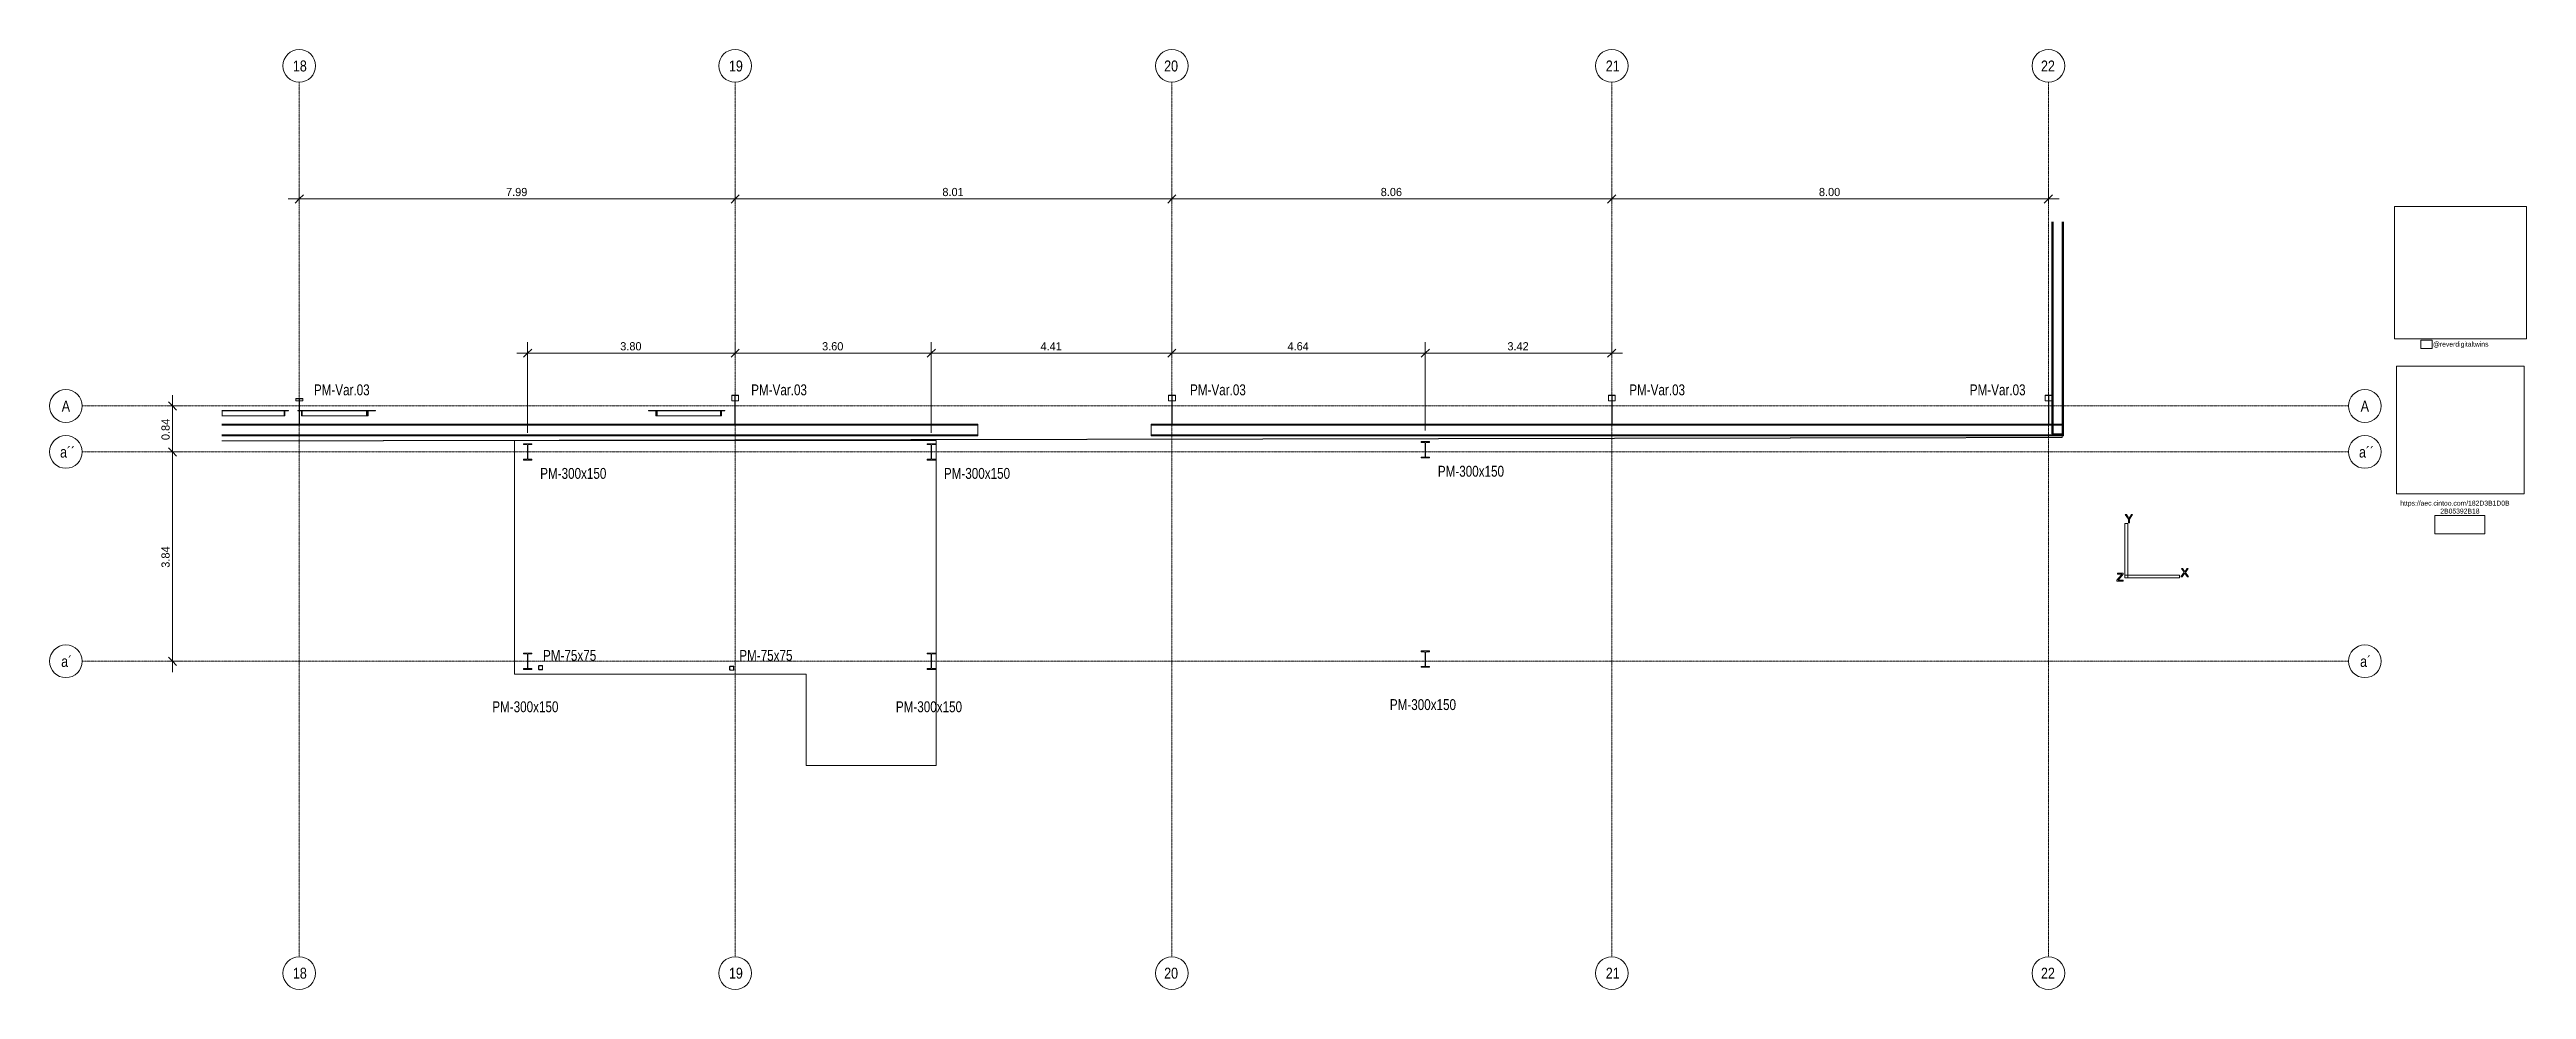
# Model space of a CAD drawing. Header units: centimetres. Extents: x -13763 to -5005, y -754 to 6606.
# Drawn here: x -10155 to -5615, y -754 to 969 of the extents above; entities that cross this region are included whole.
import ezdxf

# ---------------------------------------------------------------- set-up
doc = ezdxf.new("R2010")
doc.units = ezdxf.units.CM
for name, pattern in [('_Overhead', [0.47625, 0.3175, -0.15875]), ('Dash', [0.635, 0.3175, -0.3175]), ('Grid Line', [2.2225, 1.27, -0.3175, 0.3175, -0.3175])]:
    doc.linetypes.add(name, pattern=pattern)
for name, color, linetype, lineweight in [('A-ANNO-DIMS', 7, 'Continuous', 9), ('A-ANNO-DIMS-100', 7, 'Continuous', 9), ('A-FLOR', 7, 'Continuous', 9), ('A-GENM', 7, 'Continuous', 9), ('G-ANNO-REFR', 7, 'Dash', 18), ('G-ANNO-TEXT', 7, 'Continuous', 9), ('S-BEAM', 7, 'Continuous', 9), ('S-COLS', 7, 'Continuous', 9), ('S-COLS-IDEN', 7, 'Continuous', 9), ('S-GRID', 7, 'Continuous', 9), ('S-GRID-IDEN', 7, 'Continuous', 9)]:
    doc.layers.add(name, color=color, linetype=linetype, lineweight=lineweight)
doc.styles.add('Century Gothic_2', font='GOTHIC.TTF', dxfattribs={"width": 0.8, "height": 20})
doc.styles.add('Century Gothic_3', font='GOTHIC.TTF', dxfattribs={"height": 15})
doc.styles.add('Century Gothic_4', font='GOTHIC.TTF', dxfattribs={"height": 9})
doc.styles.add('Saira Condensed_1', font='SairaCondensed-Regular.ttf', dxfattribs={"height": 20})
doc.dimstyles.new('FCA_N_Cotas_E100_2', dxfattribs={"dimscale": 30.48, "dimtxt": 15.662524, "dimasz": 0.492126, "dimexe": 0.656168, "dimexo": 0.656168, "dimgap": 0.032808, "dimtad": 1, "dimlfac": 0.01, "dimrnd": 0.01, "dimzin": 0, "dimdsep": 46, "dimtxsty": 'Century Gothic_3', "dimblk1": 'OBLIQUE', "dimblk2": 'OBLIQUE', "dimsah": 1, "dimcen": 0.09, "dimdle": 0.656168, "dimadec": 3, "dimazin": 2, "dimtfac": 1, "dimtdec": 4, "dimtix": 1, "dimtmove": 0, "dimatfit": 3, "dimfxl": 1, "dimtvp": 1, "dimtolj": 1, "dimtzin": 0, "dimarcsym": 2})
picture_1 = doc.add_image_def('image1.jpg', size_in_pixel=(275, 100))
picture_2 = doc.add_image_def('image2.png', size_in_pixel=(160, 160))
picture_3 = doc.add_image_def('image3.jpeg', size_in_pixel=(2000, 2000))
picture_4 = doc.add_image_def('image4.jpg', size_in_pixel=(434, 317))

msp = doc.modelspace()

# ---------------------------------------------------------------- texts
at = {"layer": 'G-ANNO-TEXT', "char_height": 9, "attachment_point": 1, "style": 'Century Gothic_4'}
for s, insert, width in [('@reverdigitaltwins', (-5786.076, 433.164), 128.67084), ('https://aec.cintoo.com/182D3B1D0B', (-5846.081, 141.669), 262.55266), ('2B05392B18', (-5772.659, 127.117), 84.17719)]:
    msp.add_mtext(s, dxfattribs=dict(at, insert=insert, width=width))
at = {"layer": 'S-COLS-IDEN', "char_height": 20, "attachment_point": 1, "style": 'Century Gothic_2'}
for s, insert, width in [('PM-Var.03', (-9670.57, 354.92), 134.6835), ('PM-Var.03', (-8868.996, 354.92), 134.6835), ('PM-Var.03', (-8064.493, 354.92), 134.6835), ('PM-Var.03', (-7259.406, 354.92), 134.6835), ('PM-Var.03', (-6635.199, 354.92), 134.6835), ('PM-300x150', (-9255.738, 201.713), 157.13075), ('PM-300x150', (-8515.738, 201.713), 157.13075), ('PM-300x150', (-7610.28, 205.713), 157.13075), ('PM-75x75', (-9250.506, -131.964), 126.34595), ('PM-75x75', (-8890.791, -131.964), 126.34595), ('PM-300x150', (-9343.597, -226.089), 157.13075), ('PM-300x150', (-8603.738, -226.089), 157.13075), ('PM-300x150', (-7698.28, -222.089), 157.13075)]:
    msp.add_mtext(s, dxfattribs=dict(at, insert=insert, width=width))
at = {"layer": 'S-GRID-IDEN', "color": 253, "true_color": 0xaaaaaa, "char_height": 20, "attachment_point": 1, "style": 'Saira Condensed_1'}
for s, insert, width in [('18', (-9709.03, 948.619), 27.25737), ('19', (-8909.716, 948.619), 26.45569), ('20', (-8111.98, 948.619), 33.67087), ('21', (-7302.41, 948.619), 25.654), ('22', (-6504.664, 948.619), 32.0675), ('A', (-10132.808, 325.075), 17.63712), ('A', (-5918.683, 325.075), 17.63712), ('a´´', (-10135.808, 240.847), 24.85231), ('a´´', (-5921.683, 240.847), 24.85231), ('a´', (-10133.808, -142.956), 20.04219), ('a´', (-5919.683, -142.956), 20.04219), ('18', (-9709.03, -714.459), 27.25737), ('19', (-8909.716, -714.459), 26.45569), ('20', (-8111.98, -714.459), 33.67087), ('21', (-7302.41, -714.459), 25.654), ('22', (-6504.664, -714.459), 32.0675)]:
    msp.add_mtext(s, dxfattribs=dict(at, insert=insert, width=width))

# ---------------------------------------------------------------- blocks, each defined once
blk = doc.blocks.new('ORIGEN - ORIGEN-1144872-N01 - Planta - Detalle planta 03')
at = {"layer": 'A-GENM', "color": 8, "true_color": 0x808080}
for p, q in [((5, 100), (0, 100)), ((0, 5), (0, 100)), ((2.5, 116.3), (0.3, 116.3)), ((0.3, 116.3), (6.2, 107.6)), ((5.7, 111.6), (2.5, 116.3)), ((5, 5), (5, 100)), ((7.3, 109.2), (5.7, 111.6)), ((6.2, 107.6), (6.2, 101.2)), ((6.2, 101.2), (8.1, 101.2)), ((8.9, 111.8), (7.3, 109.2)), ((8.1, 107.6), (14, 116.3)), ((8.1, 101.2), (8.1, 107.6)), ((11.8, 116.3), (8.9, 111.8)), ((14, 116.3), (11.8, 116.3)), ((-7.2, 5.3), (-14.9, -4.1)), ((-3.3, 9), (-13.9, 9)), ((-13.9, 9), (-13.9, 7.1)), ((-13.9, 7.1), (-5.7, 7.1)), ((-11.8, -3.2), (-3.3, 7.1)), ((-5.7, 7.1), (-7.2, 5.3)), ((-3.3, 7.1), (-3.3, 9)), ((0, 5), (0, 0)), ((5, 5), (0, 5)), ((0, 0), (5, 0)), ((5, 0), (5, 5)), ((100, 5), (5, 5)), ((100, 0), (5, 0)), ((100, 0), (100, 5)), ((108.4, 10.4), (102.6, 2.1)), ((102.6, 2.1), (104.9, 2.1)), ((105.8, 17.2), (103.6, 17.2)), ((103.6, 17.2), (108.4, 10.4)), ((104.9, 2.1), (108.7, 7.5)), ((108.6, 13.4), (105.8, 17.2)), ((109.5, 11.8), (108.6, 13.4)), ((108.7, 7.5), (109.6, 8.7)), ((110.6, 13.4), (109.5, 11.8)), ((109.6, 8.7), (110.4, 7.6)), ((110.4, 7.6), (114.3, 2.1)), ((113.3, 17.2), (110.6, 13.4)), ((110.7, 10.3), (115.6, 17.2)), ((116.5, 2.1), (110.7, 10.3)), ((115.6, 17.2), (113.3, 17.2)), ((114.3, 2.1), (116.5, 2.1)), ((-14.9, -4.1), (-14.9, -6.1)), ((-14.9, -6.1), (-3.1, -6.1)), ((-12.6, -4.2), (-11.8, -3.2)), ((-3.1, -4.2), (-12.6, -4.2)), ((-3.1, -6.1), (-3.1, -4.2))]:
    blk.add_line(p, q, dxfattribs=at)
blk = doc.blocks.new('UC-Perfil universal-Pilar - 300 x 150-1495537-N01 - Planta - Detalle planta 03')
at = {"layer": 'S-COLS'}
h = blk.add_hatch(dxfattribs=at)
h.set_pattern_fill('FP_28', color=256, style=0, pattern_type=2)
h.set_pattern_definition([(45, (11907.044, -6521.943), (-25.14472, 25.14472), []), (45, (11907.044, -6483.843), (-25.14472, 25.14472), [])])
h.paths.add_polyline_path([(-7.5, -15), (7.5, -15), (7.5, -13.5), (2, -13.5), (0.9, -13), (0.5, -11.9), (0.5, 11.9), (0.9, 13), (2, 13.5), (7.5, 13.5), (7.5, 15), (-7.5, 15), (-7.5, 13.5), (-2, 13.5), (-0.9, 13), (-0.5, 11.9), (-0.5, -11.9), (-0.9, -13), (-2, -13.5), (-7.5, -13.5)])
at = {"layer": 'S-COLS', "lineweight": 18}
for p, q in [((7.5, 15), (-7.5, 15)), ((-7.5, 15), (-7.5, 13.5)), ((-7.5, 13.5), (-2, 13.5)), ((-0.5, 11.9), (-0.5, -11.9)), ((0.5, -11.9), (0.5, 11.9)), ((2, 13.5), (7.5, 13.5)), ((7.5, 13.5), (7.5, 15)), ((-2, -13.5), (-7.5, -13.5)), ((-7.5, -13.5), (-7.5, -15)), ((-7.5, -15), (7.5, -15)), ((7.5, -13.5), (2, -13.5)), ((7.5, -15), (7.5, -13.5))]:
    blk.add_line(p, q, dxfattribs=at)
for centre, start, end in [((-2, 11.9), 0, 90), ((2, 11.9), 90, 180), ((-2, -11.9), 270, 0), ((2, -11.9), 180, 270)]:
    blk.add_arc(centre, 1.52, start, end, dxfattribs=at)
blk = doc.blocks.new('UC-Perfil universal-Pilar - 300 x 150-1495523-N01 - Planta - Detalle planta 03')
at = {"layer": 'S-COLS'}
h = blk.add_hatch(dxfattribs=at)
h.set_pattern_fill('FP_29', color=256, style=0, pattern_type=2)
h.set_pattern_definition([(45, (11906.904, -6138.14), (-25.14472, 25.14472), []), (45, (11906.904, -6100.04), (-25.14472, 25.14472), [])])
h.paths.add_polyline_path([(7.5, -15), (7.5, -13.5), (2, -13.5), (0.9, -13), (0.5, -11.9), (0.5, 11.9), (0.9, 13), (2, 13.5), (7.5, 13.5), (7.5, 15), (-7.5, 15), (-7.5, 13.5), (-2, 13.5), (-0.9, 13), (-0.5, 11.9), (-0.5, -11.9), (-0.9, -13), (-2, -13.5), (-7.5, -13.5), (-7.5, -15)])
at = {"layer": 'S-COLS', "lineweight": 18}
for p, q in [((7.5, 15), (-7.5, 15)), ((-7.5, 15), (-7.5, 13.5)), ((-7.5, 13.5), (-2, 13.5)), ((-0.5, 11.9), (-0.5, -11.9)), ((0.5, -11.9), (0.5, 11.9)), ((2, 13.5), (7.5, 13.5)), ((7.5, 13.5), (7.5, 15)), ((-2, -13.5), (-7.5, -13.5)), ((-7.5, -13.5), (-7.5, -15)), ((-7.5, -15), (7.5, -15)), ((7.5, -13.5), (2, -13.5)), ((7.5, -15), (7.5, -13.5))]:
    blk.add_line(p, q, dxfattribs=at)
for centre, start, end in [((-2, 11.9), 0, 90), ((2, 11.9), 90, 180), ((-2, -11.9), 270, 0), ((2, -11.9), 180, 270)]:
    blk.add_arc(centre, 1.52, start, end, dxfattribs=at)
blk = doc.blocks.new('UC-Perfil universal-Pilar - 300 x 150-V30-N01 - Planta - Detalle planta 03')
at = {"layer": 'S-COLS'}
h = blk.add_hatch(dxfattribs=at)
h.set_pattern_fill('FP_30', color=256, style=0, pattern_type=2)
h.set_pattern_definition([(45, (11167.044, -6138.14), (-25.14472, 25.14472), []), (45, (11167.044, -6100.04), (-25.14472, 25.14472), [])])
h.paths.add_polyline_path([(7.5, -15), (7.5, -13.5), (2, -13.5), (0.9, -13), (0.5, -11.9), (0.5, 11.9), (0.9, 13), (2, 13.5), (7.5, 13.5), (7.5, 15), (-7.5, 15), (-7.5, 13.5), (-2, 13.5), (-0.9, 13), (-0.5, 11.9), (-0.5, -11.9), (-0.9, -13), (-2, -13.5), (-7.5, -13.5), (-7.5, -15)])
at = {"layer": 'S-COLS', "lineweight": 18}
for p, q in [((7.5, 15), (-7.5, 15)), ((-7.5, 15), (-7.5, 13.5)), ((-7.5, 13.5), (-2, 13.5)), ((-0.5, 11.9), (-0.5, -11.9)), ((0.5, -11.9), (0.5, 11.9)), ((2, 13.5), (7.5, 13.5)), ((7.5, 13.5), (7.5, 15)), ((-2, -13.5), (-7.5, -13.5)), ((-7.5, -13.5), (-7.5, -15)), ((-7.5, -15), (7.5, -15)), ((7.5, -13.5), (2, -13.5)), ((7.5, -15), (7.5, -13.5))]:
    blk.add_line(p, q, dxfattribs=at)
for centre, start, end in [((-2, 11.9), 0, 90), ((2, 11.9), 90, 180), ((-2, -11.9), 270, 0), ((2, -11.9), 180, 270)]:
    blk.add_arc(centre, 1.52, start, end, dxfattribs=at)
blk = doc.blocks.new('UC-Perfil universal-Pilar - 300 x 150-V31-N01 - Planta - Detalle planta 03')
at = {"layer": 'S-COLS'}
h = blk.add_hatch(dxfattribs=at)
h.set_pattern_fill('FP_31', color=256, style=0, pattern_type=2)
h.set_pattern_definition([(45, (11167.044, -6521.943), (-25.14472, 25.14472), []), (45, (11167.044, -6483.843), (-25.14472, 25.14472), [])])
h.paths.add_polyline_path([(-7.5, -15), (7.5, -15), (7.5, -13.5), (2, -13.5), (0.9, -13), (0.5, -11.9), (0.5, 11.9), (0.9, 13), (2, 13.5), (7.5, 13.5), (7.5, 15), (-7.5, 15), (-7.5, 13.5), (-2, 13.5), (-0.9, 13), (-0.5, 11.9), (-0.5, -11.9), (-0.9, -13), (-2, -13.5), (-7.5, -13.5)])
at = {"layer": 'S-COLS', "lineweight": 18}
for p, q in [((7.5, 15), (-7.5, 15)), ((-7.5, 15), (-7.5, 13.5)), ((-7.5, 13.5), (-2, 13.5)), ((-0.5, 11.9), (-0.5, -11.9)), ((0.5, -11.9), (0.5, 11.9)), ((2, 13.5), (7.5, 13.5)), ((7.5, 13.5), (7.5, 15)), ((-2, -13.5), (-7.5, -13.5)), ((-7.5, -13.5), (-7.5, -15)), ((-7.5, -15), (7.5, -15)), ((7.5, -13.5), (2, -13.5)), ((7.5, -15), (7.5, -13.5))]:
    blk.add_line(p, q, dxfattribs=at)
for centre, start, end in [((-2, 11.9), 0, 90), ((2, 11.9), 90, 180), ((-2, -11.9), 270, 0), ((2, -11.9), 180, 270)]:
    blk.add_arc(centre, 1.52, start, end, dxfattribs=at)
blk = doc.blocks.new('HSS Rectangular-Column - 75 x 75-1499029-N01 - Planta - Detalle planta 03')
at = {"layer": 'S-COLS'}
h = blk.add_hatch(dxfattribs=at)
h.set_pattern_fill('FP_32', color=256, style=0, pattern_type=2)
h.set_pattern_definition([(45, (11883.29, -6126.525), (-25.14472, 25.14472), []), (45, (11883.29, -6088.425), (-25.14472, 25.14472), [])])
h.paths.add_polyline_path([(2.8, -3.8), (3.5, -3.5), (3.7, -2.8), (3.7, 2.8), (3.5, 3.5), (2.8, 3.7), (-2.8, 3.7), (-3.5, 3.5), (-3.8, 2.8), (-3.8, -2.8), (-3.5, -3.5), (-2.8, -3.8)])
h.paths.add_polyline_path([(-2.4, -3.4), (-3.1, -3.1), (-3.4, -2.4), (-3.4, 2.4), (-3.1, 3.1), (-2.4, 3.3), (2.4, 3.3), (3.1, 3.1), (3.3, 2.4), (3.3, -2.4), (3.1, -3.1), (2.4, -3.4)])
at = {"layer": 'S-COLS', "lineweight": 18}
for p, q in [((-3.8, 2.8), (-3.8, -2.8)), ((-3.4, -2.4), (-3.4, 2.4)), ((2.8, 3.7), (-2.8, 3.7)), ((-2.4, 3.3), (2.4, 3.3)), ((3.3, 2.4), (3.3, -2.4)), ((3.7, -2.8), (3.7, 2.8)), ((-2.8, -3.8), (2.8, -3.8)), ((2.4, -3.4), (-2.4, -3.4))]:
    blk.add_line(p, q, dxfattribs=at)
for centre, radius, start, end in [((-2.8, 2.8), 0.95, 90, 180), ((-2.4, 2.4), 0.952, 90, 180), ((2.4, 2.4), 0.953, 0, 90), ((2.8, 2.8), 0.95, 360, 90), ((-2.8, -2.8), 0.95, 180, 270), ((-2.4, -2.4), 0.953, 180, 270), ((2.4, -2.4), 0.952, 270, 0), ((2.8, -2.8), 0.95, 270, 360)]:
    blk.add_arc(centre, radius, start, end, dxfattribs=at)
blk = doc.blocks.new('HSS Rectangular-Column - 75 x 75-V32-N01 - Planta - Detalle planta 03')
at = {"layer": 'S-COLS'}
h = blk.add_hatch(dxfattribs=at)
h.set_pattern_fill('FP_33', color=256, style=0, pattern_type=2)
h.set_pattern_definition([(45, (11532.905, -6125.525), (-25.14472, 25.14472), []), (45, (11532.905, -6087.425), (-25.14472, 25.14472), [])])
h.paths.add_polyline_path([(-2.8, -3.8), (2.8, -3.8), (3.5, -3.5), (3.7, -2.8), (3.7, 2.8), (3.5, 3.5), (2.8, 3.7), (-2.8, 3.7), (-3.5, 3.5), (-3.8, 2.8), (-3.8, -2.8), (-3.5, -3.5)])
h.paths.add_polyline_path([(2.4, -3.4), (-2.4, -3.4), (-3.1, -3.1), (-3.4, -2.4), (-3.4, 2.4), (-3.1, 3.1), (-2.4, 3.3), (2.4, 3.3), (3.1, 3.1), (3.3, 2.4), (3.3, -2.4), (3.1, -3.1)])
at = {"layer": 'S-COLS', "lineweight": 18}
for p, q in [((-3.8, 2.8), (-3.8, -2.8)), ((-3.4, -2.4), (-3.4, 2.4)), ((2.8, 3.7), (-2.8, 3.7)), ((-2.4, 3.3), (2.4, 3.3)), ((3.3, 2.4), (3.3, -2.4)), ((3.7, -2.8), (3.7, 2.8)), ((-2.8, -3.8), (2.8, -3.8)), ((2.4, -3.4), (-2.4, -3.4))]:
    blk.add_line(p, q, dxfattribs=at)
for centre, radius, start, end in [((-2.8, 2.8), 0.95, 90, 180), ((-2.4, 2.4), 0.952, 90, 180), ((2.4, 2.4), 0.953, 0, 90), ((2.8, 2.8), 0.95, 360, 90), ((-2.8, -2.8), 0.95, 180, 270), ((-2.4, -2.4), 0.953, 180, 270), ((2.4, -2.4), 0.952, 270, 0), ((2.8, -2.8), 0.95, 270, 360)]:
    blk.add_arc(centre, radius, start, end, dxfattribs=at)
blk = doc.blocks.new('UC-Perfil universal-Pilar - 300 x 150-V33-N01 - Planta - Detalle planta 03')
at = {"layer": 'S-COLS'}
h = blk.add_hatch(dxfattribs=at)
h.set_pattern_fill('FP_34', color=256, style=0, pattern_type=2)
h.set_pattern_definition([(45, (10261.586, -6142.14), (-25.14472, 25.14472), []), (45, (10261.586, -6104.04), (-25.14472, 25.14472), [])])
h.paths.add_polyline_path([(7.5, -15), (7.5, -13.5), (2, -13.5), (0.9, -13), (0.5, -11.9), (0.5, 11.9), (0.9, 13), (2, 13.5), (7.5, 13.5), (7.5, 15), (-7.5, 15), (-7.5, 13.5), (-2, 13.5), (-0.9, 13), (-0.5, 11.9), (-0.5, -11.9), (-0.9, -13), (-2, -13.5), (-7.5, -13.5), (-7.5, -15)])
at = {"layer": 'S-COLS', "lineweight": 18}
for p, q in [((7.5, 15), (-7.5, 15)), ((-7.5, 15), (-7.5, 13.5)), ((-7.5, 13.5), (-2, 13.5)), ((-0.5, 11.9), (-0.5, -11.9)), ((0.5, -11.9), (0.5, 11.9)), ((2, 13.5), (7.5, 13.5)), ((7.5, 13.5), (7.5, 15)), ((-2, -13.5), (-7.5, -13.5)), ((-7.5, -13.5), (-7.5, -15)), ((-7.5, -15), (7.5, -15)), ((7.5, -13.5), (2, -13.5)), ((7.5, -15), (7.5, -13.5))]:
    blk.add_line(p, q, dxfattribs=at)
for centre, start, end in [((-2, 11.9), 0, 90), ((2, 11.9), 90, 180), ((-2, -11.9), 270, 0), ((2, -11.9), 180, 270)]:
    blk.add_arc(centre, 1.52, start, end, dxfattribs=at)
blk = doc.blocks.new('UC-Perfil universal-Pilar - 300 x 150-V34-N01 - Planta - Detalle planta 03')
at = {"layer": 'S-COLS'}
h = blk.add_hatch(dxfattribs=at)
h.set_pattern_fill('FP_35', color=256, style=0, pattern_type=2)
h.set_pattern_definition([(45, (10261.586, -6525.943), (-25.14472, 25.14472), []), (45, (10261.586, -6487.843), (-25.14472, 25.14472), [])])
h.paths.add_polyline_path([(7.5, -15), (7.5, -13.5), (2, -13.5), (0.9, -13), (0.5, -11.9), (0.5, 11.9), (0.9, 13), (2, 13.5), (7.5, 13.5), (7.5, 15), (-7.5, 15), (-7.5, 13.5), (-2, 13.5), (-0.9, 13), (-0.5, 11.9), (-0.5, -11.9), (-0.9, -13), (-2, -13.5), (-7.5, -13.5), (-7.5, -15)])
at = {"layer": 'S-COLS', "lineweight": 18}
for p, q in [((7.5, 15), (-7.5, 15)), ((-7.5, 15), (-7.5, 13.5)), ((-7.5, 13.5), (-2, 13.5)), ((-0.5, 11.9), (-0.5, -11.9)), ((0.5, -11.9), (0.5, 11.9)), ((2, 13.5), (7.5, 13.5)), ((7.5, 13.5), (7.5, 15)), ((-2, -13.5), (-7.5, -13.5)), ((-7.5, -13.5), (-7.5, -15)), ((-7.5, -15), (7.5, -15)), ((7.5, -13.5), (2, -13.5)), ((7.5, -15), (7.5, -13.5))]:
    blk.add_line(p, q, dxfattribs=at)
for centre, start, end in [((-2, 11.9), 0, 90), ((2, 11.9), 90, 180), ((-2, -11.9), 270, 0), ((2, -11.9), 180, 270)]:
    blk.add_arc(centre, 1.52, start, end, dxfattribs=at)
blk = doc.blocks.new('Col_ Perfil Variable - VAR_ 03-1639959-N01 - Planta - Detalle planta 03')
at = {"layer": 'S-COLS', "lineweight": 18}
for p, q in [((-6.3, 13.5), (6.3, 13.5)), ((-6.3, 12.9), (-6.3, 13.5)), ((-0.4, 12.9), (-6.3, 12.9)), ((-0.4, -33.5), (-0.4, 12.9)), ((0.4, 12.9), (0.4, -33.5)), ((6.3, 12.9), (0.4, 12.9)), ((6.3, 13.5), (6.3, 12.9)), ((-6.3, -33.5), (-0.4, -33.5)), ((-6.3, -34.1), (-6.3, -33.5)), ((6.3, -34.1), (-6.3, -34.1)), ((0.4, -33.5), (6.3, -33.5)), ((6.3, -33.5), (6.3, -34.1))]:
    blk.add_line(p, q, dxfattribs=at)
at = {"layer": 'S-COLS'}
for p, q in [((-6.3, 12.9), (-6.3, 9.6)), ((-6.3, 9.6), (-0.4, 9.6)), ((0.4, 9.6), (6.3, 9.6)), ((6.3, 9.6), (6.3, 12.9))]:
    blk.add_line(p, q, dxfattribs=at)
blk = doc.blocks.new('Costanera Perfil Z - Parametrizado - h_22cm-1724570-N01 - Planta - Detalle planta 03')
at = {"layer": 'S-BEAM', "color": 253, "true_color": 0xaaaaaa}
for p, q in [((-10.7, -578.6), (-10.7, -896.2)), ((-10.7, -578.6), (-10.7, -896.2)), ((-10.4, -578.6), (-10.4, -949.3)), ((-10.4, -578.6), (-10.4, -967.2)), ((-8.8, -578.6), (-8.8, -949.3)), ((-8.8, -578.6), (-8.8, -949.3)), ((8.8, -578.6), (8.8, -967.2)), ((8.8, -578.6), (8.8, -967.2)), ((10.4, -578.6), (10.4, -967.2)), ((10.4, -578.6), (10.4, -967.2)), ((10.7, -967.2), (10.7, -578.6)), ((10.7, -578.6), (10.7, -967.2)), ((-10.7, -896.2), (-10.7, -897.3)), ((-10.7, -897), (-10.7, -949.8)), ((-10.7, -897.3), (-10.7, -949.3)), ((-10.7, -949.3), (-10.7, -949.8)), ((-10.7, -949.8), (-10.7, -950.4)), ((-10.7, -950.4), (-10.7, -967.2)), ((-10.7, -950.4), (-10.7, -951.3)), ((-10.7, -951.3), (-10.7, -967.2)), ((-10.4, -949.3), (-10.4, -951.3)), ((-10.4, -951.3), (-10.4, -967.2)), ((-8.8, -949.3), (-8.8, -951.3)), ((-8.8, -949.3), (-8.8, -951.3)), ((-8.8, -951.3), (-8.8, -967.2)), ((-8.8, -951.3), (-8.8, -967.2)), ((8.8, -967.2), (-10.7, -967.2)), ((-10.7, -967.2), (-10.4, -967.2)), ((-10.4, -967.2), (-8.8, -967.2)), ((-8.8, -967.2), (-10.4, -967.2)), ((-10.4, -967.2), (8.8, -967.2)), ((10.7, -967.2), (8.8, -967.2)), ((8.8, -967.2), (10.4, -967.2)), ((10.4, -967.2), (8.8, -967.2)), ((8.8, -967.2), (10.4, -967.2)), ((10.4, -967.2), (10.7, -967.2))]:
    blk.add_line(p, q, dxfattribs=at)
blk = doc.blocks.new('Costanera Perfil Z - Parametrizado - h_22cm-V35-N01 - Planta - Detalle planta 03')
at = {"layer": 'S-BEAM', "color": 253, "true_color": 0xaaaaaa}
for p, q in [((-10.7, -578.6), (-10.7, -896.2)), ((-10.7, -578.6), (-10.7, -896.2)), ((-10.4, -578.6), (-10.4, -949.3)), ((-10.4, -578.6), (-10.4, -949.3)), ((-8.8, -578.6), (-8.8, -949.3)), ((-8.8, -578.6), (-8.8, -949.3)), ((8.8, -578.6), (8.8, -949.3)), ((8.8, -578.6), (8.8, -949.3)), ((10.4, -578.6), (10.4, -967.2)), ((10.4, -578.6), (10.4, -967.2)), ((10.7, -967.2), (10.7, -578.6)), ((10.7, -578.6), (10.7, -967.2)), ((-10.7, -896.2), (-10.7, -902)), ((-10.7, -896.2), (-10.7, -902.2)), ((-10.7, -902), (-10.7, -949.3)), ((-10.7, -902.2), (-10.7, -949.3)), ((-10.7, -949.3), (-10.7, -949.6)), ((-10.7, -949.3), (-10.7, -949.6)), ((-10.7, -949.6), (-10.7, -949.8)), ((-10.7, -949.6), (-10.7, -949.8)), ((-10.7, -949.8), (-10.7, -950.4)), ((-10.7, -949.8), (-10.7, -950.4)), ((-10.7, -950.4), (-10.7, -951.3)), ((-10.7, -950.4), (-10.7, -951.3)), ((-10.7, -951.3), (-10.7, -967.2)), ((-10.7, -951.3), (-10.7, -967.2)), ((-10.4, -949.3), (-10.4, -949.6)), ((-10.4, -949.3), (-10.4, -949.6)), ((-10.4, -949.6), (-10.4, -951.3)), ((-10.4, -949.6), (-10.4, -951.3)), ((-10.4, -951.3), (-10.4, -967.2)), ((-10.4, -951.3), (-10.4, -967.2)), ((-8.8, -949.3), (-8.8, -949.6)), ((-8.8, -949.3), (-8.8, -949.6)), ((-8.8, -949.6), (-8.8, -951.3)), ((-8.8, -949.6), (-8.8, -951.3)), ((-8.8, -951.3), (-8.8, -967.2)), ((-8.8, -951.3), (-8.8, -967.2)), ((8.8, -949.3), (8.8, -949.6)), ((8.8, -949.3), (8.8, -949.6)), ((8.8, -949.6), (8.8, -951.3)), ((8.8, -949.6), (8.8, -951.3)), ((8.8, -951.3), (8.8, -967.2)), ((8.8, -951.3), (8.8, -967.2)), ((-10.4, -967.2), (-10.7, -967.2)), ((-10.7, -967.2), (-10.4, -967.2)), ((-8.8, -967.2), (-10.4, -967.2)), ((-10.4, -967.2), (-8.8, -967.2)), ((-8.8, -967.2), (-10.4, -967.2)), ((-10.4, -967.2), (-8.8, -967.2)), ((8.8, -967.2), (-8.8, -967.2)), ((-8.8, -967.2), (8.8, -967.2)), ((10.3, -967.2), (8.8, -967.2)), ((8.8, -967.2), (10.3, -967.2)), ((10.3, -967.2), (8.8, -967.2)), ((8.8, -967.2), (10.3, -967.2)), ((10.4, -967.2), (10.3, -967.2)), ((10.3, -967.2), (10.4, -967.2)), ((10.4, -967.2), (10.3, -967.2)), ((10.3, -967.2), (10.4, -967.2)), ((10.7, -967.2), (10.4, -967.2)), ((10.4, -967.2), (10.7, -967.2))]:
    blk.add_line(p, q, dxfattribs=at)
blk = doc.blocks.new('Costanera Perfil Z - Parametrizado - h_22cm-V36-N01 - Planta - Detalle planta 03')
at = {"layer": 'S-BEAM', "color": 253, "true_color": 0xaaaaaa}
for p, q in [((-10.7, -578.6), (-10.7, -896.2)), ((-10.7, -578.6), (-10.7, -896.2)), ((-10.4, -578.6), (-10.4, -949.3)), ((-10.4, -578.6), (-10.4, -949.3)), ((-8.8, -578.6), (-8.8, -949.3)), ((-8.8, -578.6), (-8.8, -949.3)), ((8.8, -578.6), (8.8, -949.3)), ((8.8, -578.6), (8.8, -949.3)), ((10.4, -578.6), (10.4, -967.2)), ((10.4, -578.6), (10.4, -967.2)), ((10.7, -967.2), (10.7, -578.6)), ((10.7, -578.6), (10.7, -967.2)), ((-10.7, -896.2), (-10.7, -906.7)), ((-10.7, -896.2), (-10.7, -906.7)), ((-10.7, -906.7), (-10.7, -949.3)), ((-10.7, -906.7), (-10.7, -949.3)), ((-10.7, -949.3), (-10.7, -949.6)), ((-10.7, -949.3), (-10.7, -949.6)), ((-10.7, -949.6), (-10.7, -949.8)), ((-10.7, -949.6), (-10.7, -949.8)), ((-10.7, -949.8), (-10.7, -950.4)), ((-10.7, -949.8), (-10.7, -950.4)), ((-10.7, -950.4), (-10.7, -951.3)), ((-10.7, -950.4), (-10.7, -951.3)), ((-10.7, -951.3), (-10.7, -967.2)), ((-10.7, -951.3), (-10.7, -967.2)), ((-10.4, -949.3), (-10.4, -949.6)), ((-10.4, -949.3), (-10.4, -949.6)), ((-10.4, -949.6), (-10.4, -951.3)), ((-10.4, -949.6), (-10.4, -951.3)), ((-10.4, -951.3), (-10.4, -967.2)), ((-10.4, -951.3), (-10.4, -967.2)), ((-8.8, -949.3), (-8.8, -949.6)), ((-8.8, -949.3), (-8.8, -949.6)), ((-8.8, -949.6), (-8.8, -951.3)), ((-8.8, -949.6), (-8.8, -951.3)), ((-8.8, -951.3), (-8.8, -967.2)), ((-8.8, -951.3), (-8.8, -967.2)), ((8.8, -949.3), (8.8, -949.6)), ((8.8, -949.3), (8.8, -949.6)), ((8.8, -949.6), (8.8, -951.3)), ((8.8, -949.6), (8.8, -951.3)), ((8.8, -951.3), (8.8, -967.2)), ((8.8, -951.3), (8.8, -967.2)), ((-10.4, -967.2), (-10.7, -967.2)), ((-10.7, -967.2), (-10.4, -967.2)), ((-8.8, -967.2), (-10.4, -967.2)), ((-10.4, -967.2), (-8.8, -967.2)), ((-8.8, -967.2), (-10.4, -967.2)), ((-10.4, -967.2), (-8.8, -967.2)), ((8.8, -967.2), (-8.8, -967.2)), ((-8.8, -967.2), (8.8, -967.2)), ((10.3, -967.2), (8.8, -967.2)), ((8.8, -967.2), (10.3, -967.2)), ((10.3, -967.2), (8.8, -967.2)), ((8.8, -967.2), (10.3, -967.2)), ((10.4, -967.2), (10.3, -967.2)), ((10.3, -967.2), (10.4, -967.2)), ((10.4, -967.2), (10.3, -967.2)), ((10.3, -967.2), (10.4, -967.2)), ((10.7, -967.2), (10.4, -967.2)), ((10.4, -967.2), (10.7, -967.2))]:
    blk.add_line(p, q, dxfattribs=at)
blk = doc.blocks.new('RVR_Tensor angular doble L - d_25 mm-1744891-N01 - Planta - Detalle planta 03')
at = {"layer": 'S-BEAM', "color": 253, "true_color": 0xaaaaaa}
for p, q in [((-4.6, -4.5), (-4.6, 5)), ((-4.6, 5), (-4.2, 5)), ((110.8, 5), (-4.6, 5)), ((-4.2, 5), (-4.2, -5)), ((111, 5), (-4.2, 5)), ((-3.5, -5), (-3.5, 5)), ((-3.5, 5), (-3.2, 5)), ((-3.5, 5), (111, 5)), ((-3.2, 5), (-3.2, -4.5)), ((-3.2, 5), (111, 5)), ((-11.3, -5), (-11.3, -4.5)), ((-11.3, -4.5), (-4.6, -4.5)), ((97.4, -4.5), (-11.3, -4.5)), ((-4.2, -5), (-11.3, -5)), ((97.4, -5), (-11.3, -5)), ((110.8, -4.5), (-4.6, -4.5)), ((-4.2, -5), (111, -5)), ((3.5, -5), (-3.5, -5)), ((111, -5), (-3.5, -5)), ((-3.2, -4.5), (3.5, -4.5)), ((-3.2, -4.5), (111, -4.5)), ((3.5, -4.5), (3.5, -5)), ((3.5, -4.5), (111, -4.5)), ((3.5, -5), (111, -5))]:
    blk.add_line(p, q, dxfattribs=at)
at = {"layer": 'S-BEAM', "color": 253, "lineweight": 18, "true_color": 0xaaaaaa}
for p, q in [((111, 5), (110.8, 5)), ((110.8, 5), (110.8, -4.5)), ((110.8, -4.5), (97.4, -4.5)), ((97.4, -4.5), (97.4, -5)), ((97.4, -5), (111, -5))]:
    blk.add_line(p, q, dxfattribs=at)
blk = doc.blocks.new('RVR_Tensor angular doble L - d_25 mm-1744883-N01 - Planta - Detalle planta 03')
at = {"layer": 'S-BEAM', "color": 253, "true_color": 0xaaaaaa}
for p, q in [((-4.6, -4.5), (-4.6, 5)), ((-4.6, 5), (-4.2, 5)), ((112.9, 5), (-4.6, 5)), ((-4.2, 5), (-4.2, -5)), ((113.6, 5), (-4.2, 5)), ((-3.5, -5), (-3.5, 5)), ((-3.5, 5), (-3.2, 5)), ((-3.5, 5), (113.6, 5)), ((-3.2, 5), (-3.2, -4.5)), ((-3.2, 5), (113.6, 5)), ((113.6, 5), (115.8, 5)), ((113.6, 5), (115, 5)), ((-11.2, -5), (-11.2, -4.5)), ((-11.2, -4.5), (-4.6, -4.5)), ((99.3, -4.5), (-11.2, -4.5)), ((-4.2, -5), (-11.2, -5)), ((99.3, -5), (-11.2, -5)), ((112.9, -4.5), (-4.6, -4.5)), ((-4.2, -5), (113.6, -5)), ((3.5, -5), (-3.5, -5)), ((115, -5), (-3.5, -5)), ((-3.2, -4.5), (3.5, -4.5)), ((-3.2, -4.5), (113.6, -4.5)), ((3.5, -4.5), (3.5, -5)), ((3.5, -4.5), (113.6, -4.5)), ((3.5, -5), (129.3, -5)), ((113.6, -4.5), (129.3, -4.5)), ((113.6, -4.5), (115.8, -4.5))]:
    blk.add_line(p, q, dxfattribs=at)
at = {"layer": 'S-BEAM', "color": 253, "lineweight": 18, "true_color": 0xaaaaaa}
for p, q in [((113.6, 5), (112.9, 5)), ((112.9, 5), (112.9, -4.5)), ((113.6, -5), (113.6, 5)), ((115.8, 5), (115, 5)), ((115, 5), (115, -5)), ((115.8, -4.5), (115.8, 5)), ((112.9, -4.5), (99.3, -4.5)), ((99.3, -4.5), (99.3, -5)), ((99.3, -5), (113.6, -5)), ((115, -5), (129.3, -5)), ((129.3, -4.5), (115.8, -4.5)), ((129.3, -5), (129.3, -4.5))]:
    blk.add_line(p, q, dxfattribs=at)
blk = doc.blocks.new('RVR_Tensor angular doble L - d_25 mm-1744892-N01 - Planta - Detalle planta 03')
at = {"layer": 'S-BEAM', "color": 253, "true_color": 0xaaaaaa}
for p, q in [((-11.1, 5), (-11.1, 4.5)), ((-8.6, 5), (-11.1, 5)), ((-8.6, 5), (-11.1, 5)), ((-11.1, 4.5), (-8.6, 4.5)), ((-8.6, 4.5), (-11.1, 4.5)), ((-4.2, 5), (-7.8, 5)), ((101.2, 5), (-7.8, 5)), ((-7.8, 4.5), (-4.5, 4.5)), ((101.2, 4.5), (-7.8, 4.5)), ((-4.5, 4.5), (-4.5, -5)), ((114.9, 4.5), (-4.5, 4.5)), ((-4.2, -5), (-4.2, 5)), ((-4.2, 5), (115.6, 5)), ((3.5, 5), (-3.5, 5)), ((-3.5, 5), (-3.5, -5)), ((117.1, 5), (-3.5, 5)), ((-3.1, 4.5), (3.5, 4.5)), ((-3.1, -5), (-3.1, 4.5)), ((-3.1, 4.5), (115.6, 4.5)), ((3.5, 4.5), (3.5, 5)), ((3.5, 5), (131.4, 5)), ((3.5, 4.5), (115.6, 4.5)), ((115.6, 4.5), (131.4, 4.5)), ((115.6, 4.5), (117.8, 4.5)), ((-4.5, -5), (-4.2, -5)), ((114.9, -5), (-4.5, -5)), ((115.6, -5), (-4.2, -5)), ((-3.5, -5), (-3.1, -5)), ((-3.5, -5), (115.6, -5)), ((-3.1, -5), (115.6, -5)), ((115.6, -5), (117.8, -5)), ((115.6, -5), (117.1, -5))]:
    blk.add_line(p, q, dxfattribs=at)
at = {"layer": 'S-BEAM', "color": 253, "lineweight": 18, "true_color": 0xaaaaaa}
for p, q in [((101.2, 4.5), (101.2, 5)), ((101.2, 5), (115.6, 5)), ((114.9, 4.5), (101.2, 4.5)), ((114.9, -5), (114.9, 4.5)), ((115.6, 5), (115.6, -5)), ((117.1, -5), (117.1, 5)), ((117.1, 5), (131.4, 5)), ((117.8, 4.5), (117.8, -5)), ((131.4, 4.5), (117.8, 4.5)), ((131.4, 5), (131.4, 4.5)), ((115.6, -5), (114.9, -5)), ((117.8, -5), (117.1, -5))]:
    blk.add_line(p, q, dxfattribs=at)
blk = doc.blocks.new('Costanera Perfil Z - Parametrizado - h_22cm-1726051-N01 - Planta - Detalle planta 03')
at = {"layer": 'S-BEAM', "color": 253, "true_color": 0xaaaaaa}
for p, q in [((-10.7, 836.2), (8.8, 836.2)), ((-10.4, 836.2), (-10.7, 836.2)), ((-10.7, -836.2), (-10.7, 836.2)), ((-10.7, 836.2), (-10.7, -836.2)), ((10.7, 836.2), (-10.4, 836.2)), ((-10.4, 836.2), (-8.8, 836.2)), ((-8.8, 836.2), (-10.4, 836.2)), ((-10.4, 836.2), (-10.4, -836.2)), ((-10.4, 836.2), (-10.4, -836.2)), ((-8.8, 836.2), (-8.8, -836.2)), ((-8.8, 836.2), (-8.8, -836.2)), ((8.8, 836.2), (10.4, 836.2)), ((10.4, 836.2), (8.8, 836.2)), ((8.8, 836.2), (10.7, 836.2)), ((8.8, 836.2), (8.8, -815.2)), ((8.8, 836.2), (8.8, -815.2)), ((10.4, 836.2), (10.4, 798.1)), ((10.4, 836.2), (10.4, 798.1)), ((10.7, 836.2), (10.7, 798.1)), ((10.7, 836.2), (10.7, 798.1)), ((10.4, 797.4), (10.4, -8.2)), ((10.4, 797.4), (10.4, -8.2)), ((10.7, 797.4), (10.7, -8.2)), ((10.7, 797.4), (10.7, -8.2)), ((10.4, -8.9), (10.4, -808.6)), ((10.4, -8.9), (10.4, -808.6)), ((10.7, -8.9), (10.7, -808.6)), ((10.7, -8.9), (10.7, -808.6)), ((8.8, -815.2), (8.8, -834.7)), ((8.8, -815.2), (8.8, -834.7)), ((10.4, -809.3), (10.4, -815.2)), ((10.4, -809.3), (10.4, -815.2)), ((10.4, -815.2), (10.4, -834.7)), ((10.4, -815.2), (10.4, -815.5)), ((10.4, -815.5), (10.4, -817.1)), ((10.4, -817.1), (10.4, -834.7)), ((10.7, -809.3), (10.7, -815.2)), ((10.7, -809.3), (10.7, -815.2)), ((10.7, -815.2), (10.7, -815.5)), ((10.7, -815.2), (10.7, -834.7)), ((10.7, -815.5), (10.7, -817.1)), ((10.7, -817.1), (10.7, -834.7)), ((-10.7, -836.2), (-10.4, -836.2)), ((-7.1, -836.2), (-10.7, -836.2)), ((-10.4, -836.2), (-8.8, -836.2)), ((-8.8, -836.2), (-10.4, -836.2)), ((-10.4, -836.2), (-7.1, -836.2)), ((-7.1, -836.2), (8.8, -836.2)), ((8.8, -836.2), (-7.1, -836.2)), ((8.8, -834.7), (8.8, -836.2)), ((8.8, -834.7), (8.8, -836.2)), ((8.8, -836.2), (10.4, -836.2)), ((10.7, -836.2), (8.8, -836.2)), ((8.8, -836.2), (10.4, -836.2)), ((10.4, -836.2), (8.8, -836.2)), ((10.4, -834.7), (10.4, -836.2)), ((10.4, -834.7), (10.4, -836.2)), ((10.4, -836.2), (10.7, -836.2)), ((10.7, -834.7), (10.7, -836.2)), ((10.7, -834.7), (10.7, -836.2))]:
    blk.add_line(p, q, dxfattribs=at)
blk = doc.blocks.new('Costanera Perfil Z - Parametrizado - h_22cm-1725974-N01 - Planta - Detalle planta 03')
at = {"layer": 'S-BEAM', "color": 253, "true_color": 0xaaaaaa}
for p, q in [((-10.7, -1416), (-10.7, -30.4)), ((-10.7, -30.4), (-10.7, -1416)), ((-10.4, -30.4), (-10.4, -1416)), ((-10.4, -30.4), (-10.4, -1416)), ((-8.8, -30.4), (-8.8, -1416)), ((-8.8, -30.4), (-8.8, -1416)), ((8.8, -30.4), (8.8, -1416)), ((8.8, -30.4), (8.8, -1416)), ((10.4, -30.4), (10.4, -172)), ((10.4, -30.4), (10.4, -172)), ((10.7, -30.4), (10.7, -172)), ((10.7, -30.4), (10.7, -172)), ((10.4, -172.7), (10.4, -970.7)), ((10.4, -172.7), (10.4, -970.7)), ((10.7, -172.7), (10.7, -970.7)), ((10.7, -172.7), (10.7, -970.7)), ((10.4, -971.4), (10.4, -1416)), ((10.4, -971.4), (10.4, -1416)), ((10.7, -971.4), (10.7, -1416)), ((10.7, -971.4), (10.7, -1416)), ((-10.7, -1416), (-10.4, -1416)), ((8.8, -1416), (-10.7, -1416)), ((-10.4, -1416), (-8.8, -1416)), ((-8.8, -1416), (-10.4, -1416)), ((-10.4, -1416), (8.8, -1416)), ((8.8, -1416), (10.4, -1416)), ((10.7, -1416), (8.8, -1416)), ((8.8, -1416), (10.4, -1416)), ((10.4, -1416), (8.8, -1416)), ((10.4, -1416), (10.7, -1416))]:
    blk.add_line(p, q, dxfattribs=at)
blk = doc.blocks.new('Costanera Perfil Z - Parametrizado - h_22cm-V37-N01 - Planta - Detalle planta 03')
at = {"layer": 'S-BEAM', "color": 253, "true_color": 0xaaaaaa}
for p, q in [((-10.7, 836.2), (-10.4, 836.2)), ((-10.4, 836.2), (-10.7, 836.2)), ((-10.7, -836.2), (-10.7, 836.2)), ((-10.7, 836.2), (-10.7, -836.2)), ((-10.4, 836.2), (-8.8, 836.2)), ((-8.8, 836.2), (-10.4, 836.2)), ((-10.4, 836.2), (-8.8, 836.2)), ((-8.8, 836.2), (-10.4, 836.2)), ((-10.4, 836.2), (-10.4, -836.2)), ((-10.4, 836.2), (-10.4, -836.2)), ((-8.8, 836.2), (8.8, 836.2)), ((8.8, 836.2), (-8.8, 836.2)), ((-8.8, 836.2), (-8.8, -836.2)), ((-8.8, 836.2), (-8.8, -836.2)), ((8.8, 836.2), (10.4, 836.2)), ((10.4, 836.2), (8.8, 836.2)), ((8.8, 836.2), (10.4, 836.2)), ((10.4, 836.2), (8.8, 836.2)), ((8.8, 836.2), (8.8, -815.2)), ((8.8, 836.2), (8.8, -815.2)), ((10.4, 836.2), (10.7, 836.2)), ((10.7, 836.2), (10.4, 836.2)), ((10.4, 836.2), (10.4, 798.1)), ((10.4, 836.2), (10.4, 798.1)), ((10.7, 836.2), (10.7, 798.1)), ((10.7, 836.2), (10.7, 798.1)), ((10.4, 797.4), (10.4, -8.2)), ((10.4, 797.4), (10.4, -8.2)), ((10.7, 797.4), (10.7, -8.2)), ((10.7, 797.4), (10.7, -8.2)), ((10.4, -8.9), (10.4, -808.6)), ((10.4, -8.9), (10.4, -808.6)), ((10.7, -8.9), (10.7, -808.6)), ((10.7, -8.9), (10.7, -808.6)), ((8.8, -815.2), (8.8, -815.5)), ((8.8, -815.2), (8.8, -815.5)), ((8.8, -815.5), (8.8, -817.1)), ((8.8, -815.5), (8.8, -817.1)), ((8.8, -817.1), (8.8, -834.7)), ((8.8, -817.1), (8.8, -834.7)), ((10.4, -809.3), (10.4, -815.2)), ((10.4, -809.3), (10.4, -815.2)), ((10.4, -815.2), (10.4, -815.5)), ((10.4, -815.2), (10.4, -815.5)), ((10.4, -815.5), (10.4, -817.1)), ((10.4, -815.5), (10.4, -817.1)), ((10.4, -817.1), (10.4, -834.7)), ((10.4, -817.1), (10.4, -834.7)), ((10.7, -809.3), (10.7, -815.2)), ((10.7, -809.3), (10.7, -815.2)), ((10.7, -815.2), (10.7, -815.5)), ((10.7, -815.2), (10.7, -815.5)), ((10.7, -815.5), (10.7, -817.1)), ((10.7, -815.5), (10.7, -817.1)), ((10.7, -817.1), (10.7, -834.7)), ((10.7, -817.1), (10.7, -834.7)), ((-10.7, -836.2), (-10.4, -836.2)), ((-10.4, -836.2), (-10.7, -836.2)), ((-10.4, -836.2), (-8.8, -836.2)), ((-8.8, -836.2), (-10.4, -836.2)), ((-10.4, -836.2), (-8.8, -836.2)), ((-8.8, -836.2), (-10.4, -836.2)), ((-8.8, -836.2), (-7.1, -836.2)), ((-7.1, -836.2), (-8.8, -836.2)), ((-7.1, -836.2), (8.8, -836.2)), ((8.8, -836.2), (-7.1, -836.2)), ((8.8, -834.7), (8.8, -836.2)), ((8.8, -834.7), (8.8, -836.2)), ((8.8, -836.2), (10.4, -836.2)), ((10.4, -836.2), (8.8, -836.2)), ((8.8, -836.2), (10.4, -836.2)), ((10.4, -836.2), (8.8, -836.2)), ((10.4, -834.7), (10.4, -836.2)), ((10.4, -834.7), (10.4, -836.2)), ((10.4, -836.2), (10.7, -836.2)), ((10.7, -836.2), (10.4, -836.2)), ((10.7, -834.7), (10.7, -836.2)), ((10.7, -834.7), (10.7, -836.2))]:
    blk.add_line(p, q, dxfattribs=at)
blk = doc.blocks.new('Costanera Perfil Z - Parametrizado - h_22cm-V38-N01 - Planta - Detalle planta 03')
at = {"layer": 'S-BEAM', "color": 253, "true_color": 0xaaaaaa}
for p, q in [((-10.7, -1416), (-10.7, -30.4)), ((-10.7, -30.4), (-10.7, -1416)), ((-10.4, -30.4), (-10.4, -1416)), ((-10.4, -30.4), (-10.4, -1416)), ((-8.8, -30.4), (-8.8, -1416)), ((-8.8, -30.4), (-8.8, -1416)), ((8.8, -30.4), (8.8, -1416)), ((8.8, -30.4), (8.8, -1416)), ((10.4, -30.4), (10.4, -172)), ((10.4, -30.4), (10.4, -172)), ((10.7, -30.4), (10.7, -172)), ((10.7, -30.4), (10.7, -172)), ((10.4, -172.7), (10.4, -970.7)), ((10.4, -172.7), (10.4, -970.7)), ((10.7, -172.7), (10.7, -970.7)), ((10.7, -172.7), (10.7, -970.7)), ((10.4, -971.4), (10.4, -1416)), ((10.4, -971.4), (10.4, -1416)), ((10.7, -971.4), (10.7, -1416)), ((10.7, -971.4), (10.7, -1416)), ((-10.7, -1416), (-10.4, -1416)), ((-10.4, -1416), (-10.7, -1416)), ((-10.4, -1416), (-8.8, -1416)), ((-8.8, -1416), (-10.4, -1416)), ((-10.4, -1416), (-8.8, -1416)), ((-8.8, -1416), (-10.4, -1416)), ((-8.8, -1416), (8.8, -1416)), ((8.8, -1416), (-8.8, -1416)), ((8.8, -1416), (10.4, -1416)), ((10.4, -1416), (8.8, -1416)), ((8.8, -1416), (10.4, -1416)), ((10.4, -1416), (8.8, -1416)), ((10.4, -1416), (10.7, -1416)), ((10.7, -1416), (10.4, -1416))]:
    blk.add_line(p, q, dxfattribs=at)
blk = doc.blocks.new('Costanera Perfil Z - Parametrizado - h_22cm-V39-N01 - Planta - Detalle planta 03')
at = {"layer": 'S-BEAM', "color": 253, "true_color": 0xaaaaaa}
for p, q in [((-10.7, 836.2), (-10.4, 836.2)), ((-10.4, 836.2), (-10.7, 836.2)), ((-10.7, -833.7), (-10.7, 836.2)), ((-10.7, 836.2), (-10.7, -836.2)), ((-10.4, 836.2), (-8.8, 836.2)), ((-8.8, 836.2), (-10.4, 836.2)), ((-10.4, 836.2), (-8.8, 836.2)), ((-8.8, 836.2), (-10.4, 836.2)), ((-10.4, 836.2), (-10.4, -833.7)), ((-10.4, 836.2), (-10.4, -836.2)), ((-8.8, 836.2), (8.8, 836.2)), ((8.8, 836.2), (-8.8, 836.2)), ((-8.8, 836.2), (-8.8, -833.7)), ((-8.8, 836.2), (-8.8, -833.7)), ((8.8, 836.2), (10.4, 836.2)), ((10.4, 836.2), (8.8, 836.2)), ((8.8, 836.2), (10.4, 836.2)), ((10.4, 836.2), (8.8, 836.2)), ((8.8, 836.2), (8.8, -815.2)), ((8.8, 836.2), (8.8, -815.2)), ((10.4, 836.2), (10.7, 836.2)), ((10.7, 836.2), (10.4, 836.2)), ((10.4, 836.2), (10.4, 798.1)), ((10.4, 836.2), (10.4, 798.1)), ((10.7, 836.2), (10.7, 798.1)), ((10.7, 836.2), (10.7, 798.1)), ((10.4, 797.4), (10.4, -8.2)), ((10.4, 797.4), (10.4, -8.2)), ((10.7, 797.4), (10.7, -8.2)), ((10.7, 797.4), (10.7, -8.2)), ((10.4, -8.9), (10.4, -808.6)), ((10.4, -8.9), (10.4, -808.6)), ((10.7, -8.9), (10.7, -808.6)), ((10.7, -8.9), (10.7, -808.6)), ((8.8, -815.2), (8.8, -815.5)), ((8.8, -815.2), (8.8, -815.5)), ((8.8, -815.5), (8.8, -817.1)), ((8.8, -815.5), (8.8, -817.1)), ((8.8, -817.1), (8.8, -834.7)), ((8.8, -817.1), (8.8, -834.7)), ((10.4, -809.3), (10.4, -815.2)), ((10.4, -809.3), (10.4, -815.2)), ((10.4, -815.2), (10.4, -815.5)), ((10.4, -815.2), (10.4, -815.5)), ((10.4, -815.5), (10.4, -817.1)), ((10.4, -815.5), (10.4, -817.1)), ((10.4, -817.1), (10.4, -834.7)), ((10.4, -817.1), (10.4, -834.7)), ((10.7, -809.3), (10.7, -815.2)), ((10.7, -809.3), (10.7, -815.2)), ((10.7, -815.2), (10.7, -815.5)), ((10.7, -815.2), (10.7, -815.5)), ((10.7, -815.5), (10.7, -817.1)), ((10.7, -815.5), (10.7, -817.1)), ((10.7, -817.1), (10.7, -834.7)), ((10.7, -817.1), (10.7, -834.7)), ((-10.7, -836.2), (-10.7, -833.8)), ((-10.7, -836.2), (-10.4, -836.2)), ((-10.4, -836.2), (-10.7, -836.2)), ((-10.4, -833.8), (-10.4, -836.2)), ((-10.4, -836.2), (-8.8, -836.2)), ((-8.8, -836.2), (-10.4, -836.2)), ((-10.4, -836.2), (-8.8, -836.2)), ((-8.8, -836.2), (-10.4, -836.2)), ((-8.8, -833.8), (-8.8, -836.2)), ((-8.8, -833.8), (-8.8, -836.2)), ((-8.8, -836.2), (-7.1, -836.2)), ((-7.1, -836.2), (-8.8, -836.2)), ((-7.1, -836.2), (8.8, -836.2)), ((8.8, -836.2), (-7.1, -836.2)), ((8.8, -834.7), (8.8, -836.2)), ((8.8, -834.7), (8.8, -836.2)), ((8.8, -836.2), (10.4, -836.2)), ((10.4, -836.2), (8.8, -836.2)), ((8.8, -836.2), (10.4, -836.2)), ((10.4, -836.2), (8.8, -836.2)), ((10.4, -834.7), (10.4, -836.2)), ((10.4, -834.7), (10.4, -836.2)), ((10.4, -836.2), (10.7, -836.2)), ((10.7, -836.2), (10.4, -836.2)), ((10.7, -834.7), (10.7, -836.2)), ((10.7, -834.7), (10.7, -836.2))]:
    blk.add_line(p, q, dxfattribs=at)
blk = doc.blocks.new('Costanera Perfil Z - Parametrizado - h_22cm-V40-N01 - Planta - Detalle planta 03')
at = {"layer": 'S-BEAM', "color": 253, "true_color": 0xaaaaaa}
for p, q in [((-10.7, -1416), (-10.7, -30.4)), ((-10.7, -30.4), (-10.7, -1416)), ((-10.4, -30.4), (-10.4, -1416)), ((-10.4, -30.4), (-10.4, -1416)), ((-8.8, -30.4), (-8.8, -1416)), ((-8.8, -30.4), (-8.8, -1416)), ((8.8, -30.4), (8.8, -1416)), ((8.8, -30.4), (8.8, -1416)), ((10.4, -30.4), (10.4, -172)), ((10.4, -30.4), (10.4, -172)), ((10.7, -30.4), (10.7, -172)), ((10.7, -30.4), (10.7, -172)), ((10.4, -172.7), (10.4, -970.7)), ((10.4, -172.7), (10.4, -970.7)), ((10.7, -172.7), (10.7, -970.7)), ((10.7, -172.7), (10.7, -970.7)), ((10.4, -971.4), (10.4, -1416)), ((10.4, -971.4), (10.4, -1416)), ((10.7, -971.4), (10.7, -1416)), ((10.7, -971.4), (10.7, -1416)), ((-10.7, -1416), (-10.4, -1416)), ((-10.4, -1416), (-10.7, -1416)), ((-10.4, -1416), (-8.8, -1416)), ((-8.8, -1416), (-10.4, -1416)), ((-10.4, -1416), (-8.8, -1416)), ((-8.8, -1416), (-10.4, -1416)), ((-8.8, -1416), (8.8, -1416)), ((8.8, -1416), (-8.8, -1416)), ((8.8, -1416), (10.4, -1416)), ((10.4, -1416), (8.8, -1416)), ((8.8, -1416), (10.4, -1416)), ((10.4, -1416), (8.8, -1416)), ((10.4, -1416), (10.7, -1416)), ((10.7, -1416), (10.4, -1416))]:
    blk.add_line(p, q, dxfattribs=at)
blk = doc.blocks.new('Grid - 3mm-1819951-N01 - Planta - Detalle planta 03')
at = {"layer": 'S-GRID-IDEN', "color": 253, "true_color": 0xaaaaaa}
blk.add_circle((0, 0), 0.3, dxfattribs=at)
blk = doc.blocks.new('DIMBLOCK51-N01 - Planta - Detalle planta 03')
at = {"layer": 'A-ANNO-DIMS-100'}
for p, q in [((-9717.4, 694.8), (-8898.4, 694.8)), ((-9697.4, 694.8), (-9697.4, 714.8)), ((-9697.4, 694.8), (-9697.4, 685.5)), ((-8898.4, 694.8), (-8898.4, 714.8)), ((-8898.4, 694.8), (-8898.4, 685.5))]:
    blk.add_line(p, q, dxfattribs=at)
at = {"layer": 'A-ANNO-DIMS-100', "lineweight": 35}
for p, q in [((-9697.4, 694.8), (-9704.9, 687.3)), ((-9697.4, 694.8), (-9689.9, 702.3)), ((-8898.4, 694.8), (-8905.9, 687.3)), ((-8898.4, 694.8), (-8890.9, 702.3))]:
    blk.add_line(p, q, dxfattribs=at)
at = {"layer": 'A-ANNO-DIMS-100', "color": 0, "insert": (-9318.3, 715.1), "char_height": 15, "width": 48.927, "attachment_point": 1, "line_spacing_factor": 0.984502, "style": 'Century Gothic_3'}
blk.add_mtext('7.99', dxfattribs=at)
blk = doc.blocks.new('_Oblique')
at = {"color": 0, "linetype": 'ByBlock', "lineweight": -2}
blk.add_line((-0.5, -0.5), (0.5, 0.5), dxfattribs=at)
blk = doc.blocks.new('DIMBLOCK52-N01 - Planta - Detalle planta 03')
at = {"layer": 'A-ANNO-DIMS-100', "lineweight": 35}
for p, q in [((-8898.4, 694.8), (-8905.9, 687.3)), ((-8898.4, 694.8), (-8890.9, 702.3)), ((-8097.8, 694.8), (-8105.3, 687.3)), ((-8097.8, 694.8), (-8090.3, 702.3))]:
    blk.add_line(p, q, dxfattribs=at)
at = {"layer": 'A-ANNO-DIMS-100'}
for p, q in [((-8898.4, 694.8), (-8898.4, 714.8)), ((-8898.4, 694.8), (-8097.8, 694.8)), ((-8898.4, 694.8), (-8898.4, 685.5)), ((-8097.8, 694.8), (-8097.8, 714.8)), ((-8097.8, 694.8), (-8097.8, 685.5))]:
    blk.add_line(p, q, dxfattribs=at)
at = {"layer": 'A-ANNO-DIMS-100', "color": 0, "insert": (-8518.5, 715.1), "char_height": 15, "width": 48.927, "attachment_point": 1, "line_spacing_factor": 0.984502, "style": 'Century Gothic_3'}
blk.add_mtext('8.01', dxfattribs=at)
blk = doc.blocks.new('DIMBLOCK53-N01 - Planta - Detalle planta 03')
at = {"layer": 'A-ANNO-DIMS-100', "lineweight": 35}
for p, q in [((-8097.8, 694.8), (-8105.3, 687.3)), ((-8097.8, 694.8), (-8090.3, 702.3)), ((-7291.5, 694.8), (-7299, 687.3)), ((-7291.5, 694.8), (-7284, 702.3))]:
    blk.add_line(p, q, dxfattribs=at)
at = {"layer": 'A-ANNO-DIMS-100'}
for p, q in [((-8097.8, 694.8), (-8097.8, 714.8)), ((-8097.8, 694.8), (-7291.5, 694.8)), ((-8097.8, 694.8), (-8097.8, 685.5)), ((-7291.5, 694.8), (-7291.5, 714.8)), ((-7291.5, 694.8), (-7291.5, 685.5))]:
    blk.add_line(p, q, dxfattribs=at)
at = {"layer": 'A-ANNO-DIMS-100', "color": 0, "insert": (-7715, 715.1), "char_height": 15, "width": 48.927, "attachment_point": 1, "line_spacing_factor": 0.984502, "style": 'Century Gothic_3'}
blk.add_mtext('8.06', dxfattribs=at)
blk = doc.blocks.new('DIMBLOCK54-N01 - Planta - Detalle planta 03')
at = {"layer": 'A-ANNO-DIMS-100', "lineweight": 35}
for p, q in [((-7291.5, 694.8), (-7299, 687.3)), ((-7291.5, 694.8), (-7284, 702.3)), ((-6491.1, 694.8), (-6498.6, 687.3)), ((-6491.1, 694.8), (-6483.6, 702.3))]:
    blk.add_line(p, q, dxfattribs=at)
at = {"layer": 'A-ANNO-DIMS-100'}
for p, q in [((-7291.5, 694.8), (-7291.5, 714.8)), ((-7291.5, 694.8), (-6471.1, 694.8)), ((-7291.5, 694.8), (-7291.5, 685.5)), ((-6491.1, 694.8), (-6491.1, 714.8)), ((-6491.1, 694.8), (-6491.1, 685.5))]:
    blk.add_line(p, q, dxfattribs=at)
at = {"layer": 'A-ANNO-DIMS-100', "color": 0, "insert": (-6911.7, 715.1), "char_height": 15, "width": 48.927, "attachment_point": 1, "line_spacing_factor": 0.984502, "style": 'Century Gothic_3'}
blk.add_mtext('8.00', dxfattribs=at)
blk = doc.blocks.new('DIMBLOCK55-N01 - Planta - Detalle planta 03')
at = {"layer": 'A-ANNO-DIMS-100', "lineweight": 35}
for p, q in [((-9929.8, 315.3), (-9937.3, 322.8)), ((-9929.8, 315.3), (-9922.3, 307.8)), ((-9929.8, 231.1), (-9937.3, 238.6)), ((-9929.8, 231.1), (-9922.3, 223.6))]:
    blk.add_line(p, q, dxfattribs=at)
at = {"layer": 'A-ANNO-DIMS-100'}
for p, q in [((-9929.8, 335.3), (-9929.8, 231.1)), ((-9929.8, 315.3), (-9939.2, 315.3)), ((-9929.8, 315.3), (-9909.8, 315.3)), ((-9929.8, 231.1), (-9939.2, 231.1)), ((-9929.8, 231.1), (-9909.8, 231.1))]:
    blk.add_line(p, q, dxfattribs=at)
at = {"layer": 'A-ANNO-DIMS-100', "color": 0, "insert": (-9950, 252.8), "char_height": 15, "width": 48.927, "attachment_point": 1, "rotation": 90, "line_spacing_factor": 0.984502, "style": 'Century Gothic_3'}
blk.add_mtext('0.84', dxfattribs=at)
blk = doc.blocks.new('DIMBLOCK56-N01 - Planta - Detalle planta 03')
at = {"layer": 'A-ANNO-DIMS-100'}
for p, q in [((-9929.8, 231.1), (-9939.2, 231.1)), ((-9929.8, 231.1), (-9929.8, -172.7)), ((-9929.8, 231.1), (-9909.8, 231.1)), ((-9929.8, -152.7), (-9939.2, -152.7)), ((-9929.8, -152.7), (-9909.8, -152.7))]:
    blk.add_line(p, q, dxfattribs=at)
at = {"layer": 'A-ANNO-DIMS-100', "lineweight": 35}
for p, q in [((-9929.8, 231.1), (-9937.3, 238.6)), ((-9929.8, 231.1), (-9922.3, 223.6)), ((-9929.8, -152.7), (-9937.3, -145.2)), ((-9929.8, -152.7), (-9922.3, -160.2))]:
    blk.add_line(p, q, dxfattribs=at)
at = {"layer": 'A-ANNO-DIMS-100', "color": 0, "insert": (-9950, 18.8), "char_height": 15, "width": 48.927, "attachment_point": 1, "rotation": 90, "line_spacing_factor": 0.984502, "style": 'Century Gothic_3'}
blk.add_mtext('3.84', dxfattribs=at)
blk = doc.blocks.new('DIMBLOCK57-N01 - Planta - Detalle planta 03')
at = {"layer": 'A-ANNO-DIMS-100'}
for p, q in [((-9298.8, 412.1), (-8898.4, 412.1)), ((-9278.8, 412.1), (-9278.8, 432.1)), ((-9278.8, 412.1), (-9278.8, 266.1)), ((-8898.4, 412.1), (-8898.4, 432.1)), ((-8898.4, 412.1), (-8898.4, 402.7))]:
    blk.add_line(p, q, dxfattribs=at)
at = {"layer": 'A-ANNO-DIMS-100', "lineweight": 35}
for p, q in [((-9278.8, 412.1), (-9286.3, 404.6)), ((-9278.8, 412.1), (-9271.3, 419.6)), ((-8898.4, 412.1), (-8905.9, 404.6)), ((-8898.4, 412.1), (-8890.9, 419.6))]:
    blk.add_line(p, q, dxfattribs=at)
at = {"layer": 'A-ANNO-DIMS-100', "color": 0, "insert": (-9109, 432.3), "char_height": 15, "width": 48.927, "attachment_point": 1, "line_spacing_factor": 0.984502, "style": 'Century Gothic_3'}
blk.add_mtext('3.80', dxfattribs=at)
blk = doc.blocks.new('DIMBLOCK58-N01 - Planta - Detalle planta 03')
at = {"layer": 'A-ANNO-DIMS-100', "lineweight": 35}
for p, q in [((-8898.4, 412.1), (-8905.9, 404.6)), ((-8898.4, 412.1), (-8890.9, 419.6)), ((-8538.8, 412.1), (-8546.3, 404.6)), ((-8538.8, 412.1), (-8531.3, 419.6))]:
    blk.add_line(p, q, dxfattribs=at)
at = {"layer": 'A-ANNO-DIMS-100'}
for p, q in [((-8898.4, 412.1), (-8898.4, 432.1)), ((-8898.4, 412.1), (-8538.8, 412.1)), ((-8898.4, 412.1), (-8898.4, 402.7)), ((-8538.8, 412.1), (-8538.8, 432.1)), ((-8538.8, 412.1), (-8538.8, 266.1))]:
    blk.add_line(p, q, dxfattribs=at)
at = {"layer": 'A-ANNO-DIMS-100', "color": 0, "insert": (-8739, 432.3), "char_height": 15, "width": 48.927, "attachment_point": 1, "line_spacing_factor": 0.984502, "style": 'Century Gothic_3'}
blk.add_mtext('3.60', dxfattribs=at)
blk = doc.blocks.new('DIMBLOCK59-N01 - Planta - Detalle planta 03')
at = {"layer": 'A-ANNO-DIMS-100', "lineweight": 35}
for p, q in [((-8538.8, 412.1), (-8546.3, 404.6)), ((-8538.8, 412.1), (-8531.3, 419.6)), ((-8097.8, 412.1), (-8105.3, 404.6)), ((-8097.8, 412.1), (-8090.3, 419.6))]:
    blk.add_line(p, q, dxfattribs=at)
at = {"layer": 'A-ANNO-DIMS-100'}
for p, q in [((-8538.8, 412.1), (-8538.8, 432.1)), ((-8538.8, 412.1), (-8097.8, 412.1)), ((-8538.8, 412.1), (-8538.8, 266.1)), ((-8097.8, 412.1), (-8097.8, 432.1)), ((-8097.8, 412.1), (-8097.8, 402.7))]:
    blk.add_line(p, q, dxfattribs=at)
at = {"layer": 'A-ANNO-DIMS-100', "color": 0, "insert": (-8338.6, 432.3), "char_height": 15, "width": 48.927, "attachment_point": 1, "line_spacing_factor": 0.984502, "style": 'Century Gothic_3'}
blk.add_mtext('4.41', dxfattribs=at)
blk = doc.blocks.new('DIMBLOCK60-N01 - Planta - Detalle planta 03')
at = {"layer": 'A-ANNO-DIMS-100', "lineweight": 35}
for p, q in [((-8097.8, 412.1), (-8105.3, 404.6)), ((-8097.8, 412.1), (-8090.3, 419.6)), ((-7633.3, 412.1), (-7640.8, 404.6)), ((-7633.3, 412.1), (-7625.8, 419.6))]:
    blk.add_line(p, q, dxfattribs=at)
at = {"layer": 'A-ANNO-DIMS-100'}
for p, q in [((-8097.8, 412.1), (-8097.8, 432.1)), ((-8097.8, 412.1), (-7633.3, 412.1)), ((-8097.8, 412.1), (-8097.8, 402.7)), ((-7633.3, 412.1), (-7633.3, 432.1)), ((-7633.3, 412.1), (-7633.3, 270.1))]:
    blk.add_line(p, q, dxfattribs=at)
at = {"layer": 'A-ANNO-DIMS-100', "color": 0, "insert": (-7885.9, 432.3), "char_height": 15, "width": 48.927, "attachment_point": 1, "line_spacing_factor": 0.984502, "style": 'Century Gothic_3'}
blk.add_mtext('4.64', dxfattribs=at)
blk = doc.blocks.new('DIMBLOCK61-N01 - Planta - Detalle planta 03')
at = {"layer": 'A-ANNO-DIMS-100', "lineweight": 35}
for p, q in [((-7633.3, 412.1), (-7640.8, 404.6)), ((-7633.3, 412.1), (-7625.8, 419.6)), ((-7291.5, 412.1), (-7299, 404.6)), ((-7291.5, 412.1), (-7284, 419.6))]:
    blk.add_line(p, q, dxfattribs=at)
at = {"layer": 'A-ANNO-DIMS-100'}
for p, q in [((-7633.3, 412.1), (-7633.3, 432.1)), ((-7633.3, 412.1), (-7271.5, 412.1)), ((-7633.3, 412.1), (-7633.3, 270.1)), ((-7291.5, 412.1), (-7291.5, 432.1)), ((-7291.5, 412.1), (-7291.5, 402.7))]:
    blk.add_line(p, q, dxfattribs=at)
at = {"layer": 'A-ANNO-DIMS-100', "color": 0, "insert": (-7482.8, 432.3), "char_height": 15, "width": 48.927, "attachment_point": 1, "line_spacing_factor": 0.984502, "style": 'Century Gothic_3'}
blk.add_mtext('3.42', dxfattribs=at)

# ---------------------------------------------------------------- dimensions: what is measured, and where the dimension line sits
at = {"layer": 'A-ANNO-DIMS'}
for base, p1, p2, override, picture, middle in [((-8898.439, 694.844), (-9697.404, 705.451), (-8898.439, 705.451), {"dimpost": '<>', "dimfxl": 798.964335}, 'DIMBLOCK51-N01 - Planta - Detalle planta 03', (-9297.922, 703.722)), ((-8097.753, 694.844), (-8898.439, 705.451), (-8097.753, 705.451), {"dimpost": '<>', "dimfxl": 800.686067}, 'DIMBLOCK52-N01 - Planta - Detalle planta 03', (-8498.096, 703.722)), ((-7291.484, 694.844), (-8097.753, 705.451), (-7291.484, 705.451), {"dimpost": '<>', "dimfxl": 806.269244}, 'DIMBLOCK53-N01 - Planta - Detalle planta 03', (-7694.619, 703.722)), ((-6491.088, 694.844), (-7291.484, 705.451), (-6491.088, 705.451), {"dimpost": '<>', "dimfxl": 800.396547}, 'DIMBLOCK54-N01 - Planta - Detalle planta 03', (-6891.286, 703.722)), ((-8898.439, 412.115), (-9278.763, 246.108), (-8898.439, 422.722), {"dimpost": '<>', "dimfxl": 419.330722}, 'DIMBLOCK57-N01 - Planta - Detalle planta 03', (-9088.601, 420.993)), ((-8538.762, 412.115), (-8898.439, 422.722), (-8538.762, 246.108), {"dimpost": '<>', "dimfxl": 400.69967}, 'DIMBLOCK58-N01 - Planta - Detalle planta 03', (-8718.601, 420.993)), ((-8097.753, 412.115), (-8538.762, 246.108), (-8097.753, 422.722), {"dimpost": '<>', "dimfxl": 475.05954}, 'DIMBLOCK59-N01 - Planta - Detalle planta 03', (-8318.258, 420.947)), ((-7633.305, 412.115), (-8097.753, 422.722), (-7633.305, 250.108), {"dimpost": '<>', "dimfxl": 495.488057}, 'DIMBLOCK60-N01 - Planta - Detalle planta 03', (-7865.529, 420.993)), ((-7291.484, 412.115), (-7633.305, 250.108), (-7291.484, 422.722), {"dimpost": '<>', "dimfxl": 382.93201}, 'DIMBLOCK61-N01 - Planta - Detalle planta 03', (-7462.394, 420.993))]:
    dim = msp.add_linear_dim(base=base, p1=p1, p2=p2, dimstyle='FCA_N_Cotas_E100_2', override=override, dxfattribs=at)
    dim.commit()
    dim.dimension.update_dxf_attribs({"geometry": picture, "text_midpoint": middle})
for base, p1, p2, override, picture, middle in [((-9929.813, 231.108), (-9919.207, 315.335), (-9919.207, 231.108), {"dimpost": '<>', "dimfxl": 84.227741}, 'DIMBLOCK55-N01 - Planta - Detalle planta 03', (-9938.691, 273.222)), ((-9929.813, -152.695), (-9919.207, 231.108), (-9919.207, -152.695), {"dimpost": '<>', "dimfxl": 383.802899}, 'DIMBLOCK56-N01 - Planta - Detalle planta 03', (-9938.691, 39.206))]:
    dim = msp.add_linear_dim(base=base, p1=p1, p2=p2, angle=90, dimstyle='FCA_N_Cotas_E100_2', override=override, dxfattribs=at)
    dim.commit()
    dim.dimension.update_dxf_attribs({"geometry": picture, "text_midpoint": middle})

# ---------------------------------------------------------------- linework, layer by layer
at = {"layer": 'A-FLOR', "color": 8, "linetype": '_Overhead', "true_color": 0x808080}
for p, q in [((-6466.031, 652.982), (-6465.944, 257.578)), ((-6465.944, 257.578), (-6466.031, 652.982)), ((-6465.944, 257.578), (-9839.158, 251.184)), ((-9839.158, 251.184), (-6465.944, 257.578)), ((-9302.962, 252.15), (-8529.578, 252.15)), ((-9302.962, -176.565), (-9302.962, 252.15)), ((-8529.578, 252.15), (-9302.962, 252.15)), ((-9302.962, 252.15), (-9302.962, -176.565)), ((-8529.578, 252.15), (-8529.578, -343.749)), ((-8529.578, -343.749), (-8529.578, 252.15)), ((-8768.081, -176.565), (-9302.962, -176.565)), ((-9302.962, -176.565), (-8768.081, -176.565)), ((-8768.081, -343.749), (-8768.081, -176.565)), ((-8768.081, -176.565), (-8768.081, -343.749)), ((-8529.578, -343.749), (-8768.081, -343.749)), ((-8768.081, -343.749), (-8529.578, -343.749))]:
    msp.add_line(p, q, dxfattribs=at)
at = {"layer": 'S-COLS', "lineweight": 18}
for p, q in [((-8892.189, 335.427), (-8904.689, 335.427)), ((-8904.689, 335.427), (-8904.689, 334.845)), ((-8904.689, 334.845), (-8898.794, 334.845)), ((-8898.794, 334.845), (-8898.794, 281.818)), ((-8898.084, 281.818), (-8898.084, 334.845)), ((-8898.084, 334.845), (-8892.189, 334.845)), ((-8892.189, 334.845), (-8892.189, 335.427)), ((-8091.234, 335.427), (-8103.734, 335.427)), ((-8103.734, 335.427), (-8103.734, 334.845)), ((-8103.734, 334.845), (-8097.839, 334.845)), ((-8097.839, 334.845), (-8097.839, 281.818)), ((-8097.129, 281.818), (-8097.129, 334.845)), ((-8097.129, 334.845), (-8091.234, 334.845)), ((-8091.234, 334.845), (-8091.234, 335.427)), ((-7284.964, 335.427), (-7297.464, 335.427)), ((-7297.464, 335.427), (-7297.464, 334.845)), ((-7297.464, 334.845), (-7291.569, 334.845)), ((-7291.569, 334.845), (-7291.569, 281.818)), ((-7290.859, 281.818), (-7290.859, 334.845)), ((-7290.859, 334.845), (-7284.964, 334.845)), ((-7284.964, 334.845), (-7284.964, 335.427)), ((-6484.568, 335.427), (-6497.068, 335.427)), ((-6497.068, 335.427), (-6497.068, 334.845)), ((-6497.068, 334.845), (-6491.173, 334.845)), ((-6491.173, 334.845), (-6491.173, 281.818)), ((-6490.463, 281.818), (-6490.463, 334.845)), ((-6490.463, 334.845), (-6484.568, 334.845)), ((-6484.568, 334.845), (-6484.568, 335.427)), ((-8898.794, 281.818), (-8904.689, 281.818)), ((-8904.689, 281.818), (-8904.689, 281.235)), ((-8904.689, 281.235), (-8892.189, 281.235)), ((-8892.189, 281.818), (-8898.084, 281.818)), ((-8892.189, 281.235), (-8892.189, 281.818)), ((-8097.839, 281.818), (-8103.734, 281.818)), ((-8103.734, 281.818), (-8103.734, 281.235)), ((-8103.734, 281.235), (-8091.234, 281.235)), ((-8091.234, 281.818), (-8097.129, 281.818)), ((-8091.234, 281.235), (-8091.234, 281.818)), ((-7291.569, 281.818), (-7297.464, 281.818)), ((-7297.464, 281.818), (-7297.464, 281.235)), ((-7297.464, 281.235), (-7284.964, 281.235)), ((-7284.964, 281.818), (-7290.859, 281.818)), ((-7284.964, 281.235), (-7284.964, 281.818)), ((-6491.173, 281.818), (-6497.068, 281.818)), ((-6497.068, 281.818), (-6497.068, 281.235)), ((-6497.068, 281.235), (-6484.568, 281.235)), ((-6484.568, 281.818), (-6490.463, 281.818)), ((-6484.568, 281.235), (-6484.568, 281.818))]:
    msp.add_line(p, q, dxfattribs=at)
at = {"layer": 'S-COLS'}
for p, q in [((-8904.689, 334.845), (-8904.689, 324.913)), ((-8904.689, 324.913), (-8898.794, 324.913)), ((-8892.189, 324.913), (-8898.084, 324.913)), ((-8892.189, 334.845), (-8892.189, 324.913)), ((-8103.734, 334.845), (-8103.734, 324.913)), ((-8103.734, 324.913), (-8097.839, 324.913)), ((-8091.234, 324.913), (-8097.129, 324.913)), ((-8091.234, 334.845), (-8091.234, 324.913)), ((-7297.464, 334.845), (-7297.464, 324.913)), ((-7297.464, 324.913), (-7291.569, 324.913)), ((-7284.964, 324.913), (-7290.859, 324.913)), ((-7284.964, 334.845), (-7284.964, 324.913)), ((-6497.068, 334.845), (-6497.068, 324.913)), ((-6497.068, 324.913), (-6491.173, 324.913)), ((-6484.568, 324.913), (-6490.463, 324.913)), ((-6484.568, 334.845), (-6484.568, 334.599)), ((-6484.568, 334.599), (-6484.568, 329.633)), ((-6484.568, 329.633), (-6484.568, 324.913))]:
    msp.add_line(p, q, dxfattribs=at)
at = {"layer": 'S-GRID', "color": 253, "linetype": 'Grid Line', "true_color": 0xaaaaaa}
for p, q in [((-9697.404, 908.767), (-9697.404, -694.311)), ((-8898.439, 908.767), (-8898.439, -694.311)), ((-8097.753, 908.767), (-8097.753, -694.311)), ((-7291.484, 908.767), (-7291.484, -694.311)), ((-6491.088, 908.767), (-6491.088, -694.311)), ((-10095.122, 315.335), (-5940.997, 315.335)), ((-10095.122, 231.108), (-5940.997, 231.108)), ((-10095.122, -152.695), (-5940.997, -152.695))]:
    msp.add_line(p, q, dxfattribs=at)

# ---------------------------------------------------------------- block references
at = {"layer": 'A-GENM', "color": 8, "true_color": 0x808080}
msp.add_blockref('ORIGEN - ORIGEN-1144872-N01 - Planta - Detalle planta 03', (-6350.683, 0), dxfattribs=at)
at = {"layer": 'S-BEAM', "color": 253, "true_color": 0xaaaaaa}
for name, p in [('Costanera Perfil Z - Parametrizado - h_22cm-1724570-N01 - Planta - Detalle planta 03', (-6473.822, 1231.628)), ('Costanera Perfil Z - Parametrizado - h_22cm-V35-N01 - Planta - Detalle planta 03', (-6473.822, 1231.628)), ('Costanera Perfil Z - Parametrizado - h_22cm-V36-N01 - Planta - Detalle planta 03', (-6473.822, 1231.628)), ('RVR_Tensor angular doble L - d_25 mm-1744892-N01 - Planta - Detalle planta 03', (-9688.933, 302.089))]:
    msp.add_blockref(name, p, dxfattribs=at)
for name, p, rotation in [('RVR_Tensor angular doble L - d_25 mm-1744891-N01 - Planta - Detalle planta 03', (-9728.125, 302.089), 180), ('Costanera Perfil Z - Parametrizado - h_22cm-1725974-N01 - Planta - Detalle planta 03', (-9869.512, 271.544), 90.00000000000001), ('Costanera Perfil Z - Parametrizado - h_22cm-V38-N01 - Planta - Detalle planta 03', (-9869.512, 271.544), 90.00000000000001), ('Costanera Perfil Z - Parametrizado - h_22cm-V40-N01 - Planta - Detalle planta 03', (-9869.512, 271.544), 90.00000000000001), ('RVR_Tensor angular doble L - d_25 mm-1744883-N01 - Planta - Detalle planta 03', (-8928.189, 302.089), 180), ('Costanera Perfil Z - Parametrizado - h_22cm-1726051-N01 - Planta - Detalle planta 03', (-7299.726, 271.544), 90.00000000000001), ('Costanera Perfil Z - Parametrizado - h_22cm-V37-N01 - Planta - Detalle planta 03', (-7299.726, 271.544), 90.00000000000001), ('Costanera Perfil Z - Parametrizado - h_22cm-V39-N01 - Planta - Detalle planta 03', (-7299.726, 271.544), 90.00000000000001)]:
    msp.add_blockref(name, p, dxfattribs=dict(at, rotation=rotation))
at = {"layer": 'S-COLS'}
for name, p in [('Col_ Perfil Variable - VAR_ 03-1639959-N01 - Planta - Detalle planta 03', (-9697.134, 315.335)), ('UC-Perfil universal-Pilar - 300 x 150-1495537-N01 - Planta - Detalle planta 03', (-9278.763, 231.108)), ('UC-Perfil universal-Pilar - 300 x 150-V31-N01 - Planta - Detalle planta 03', (-8538.762, 231.108)), ('UC-Perfil universal-Pilar - 300 x 150-V34-N01 - Planta - Detalle planta 03', (-7633.305, 235.108)), ('UC-Perfil universal-Pilar - 300 x 150-V33-N01 - Planta - Detalle planta 03', (-7633.305, -148.695)), ('UC-Perfil universal-Pilar - 300 x 150-1495523-N01 - Planta - Detalle planta 03', (-9278.622, -152.695)), ('HSS Rectangular-Column - 75 x 75-1499029-N01 - Planta - Detalle planta 03', (-9255.008, -164.31)), ('HSS Rectangular-Column - 75 x 75-V32-N01 - Planta - Detalle planta 03', (-8904.623, -165.31)), ('UC-Perfil universal-Pilar - 300 x 150-V30-N01 - Planta - Detalle planta 03', (-8538.762, -152.695))]:
    msp.add_blockref(name, p, dxfattribs=at)
at = {"layer": 'S-GRID-IDEN', "color": 253, "true_color": 0xaaaaaa, "xscale": 99.99999999999993, "yscale": 99.99999999999993, "zscale": 99.99999999999993}
for p, rotation in [((-9697.404, 938.767), 180), ((-8898.439, 938.767), 180), ((-8097.753, 938.767), 180), ((-7291.484, 938.767), 180), ((-6491.088, 938.767), 180), ((-10125.122, 315.335), 269.9999999999996), ((-5910.997, 315.335), 269.9999999999996), ((-10125.122, 231.108), 269.9999999999996), ((-5910.997, 231.108), 269.9999999999996), ((-10125.122, -152.695), 269.9999999999996), ((-5910.997, -152.695), 269.9999999999996), ((-9697.404, -724.311), 180), ((-8898.439, -724.311), 180), ((-8097.753, -724.311), 180), ((-7291.484, -724.311), 180), ((-6491.088, -724.311), 180)]:
    msp.add_blockref('Grid - 3mm-1819951-N01 - Planta - Detalle planta 03', p, dxfattribs=dict(at, rotation=rotation))

msp.set_redraw_order([(e.dxf.handle, doc.entitydb.next_handle()) for e in msp.query("TEXT MTEXT ATTDEF DIMENSION ARC_DIMENSION")])  # texts and dimensions are drawn at this point

# ---------------------------------------------------------------- pictures from other files: only their frames are drawn
at = {"layer": 'G-ANNO-REFR'}
image = msp.add_image(picture_3, insert=(-5856.795, 438.707), size_in_units=(242.019, 242.019), dxfattribs=at)
image.dxf.flags = 7
image = msp.add_image(picture_4, insert=(-5808.567, 420.448), size_in_units=(20.95, 15.302), dxfattribs=at)
image.dxf.flags = 7
image = msp.add_image(picture_2, insert=(-5852.795, 154.584), size_in_units=(233.6, 233.6), dxfattribs=at)
image.dxf.flags = 7
image = msp.add_image(picture_1, insert=(-5782.981, 81.017), size_in_units=(91.791, 33.379), dxfattribs=at)
image.dxf.flags = 7

doc.saveas('drawing.dxf')
